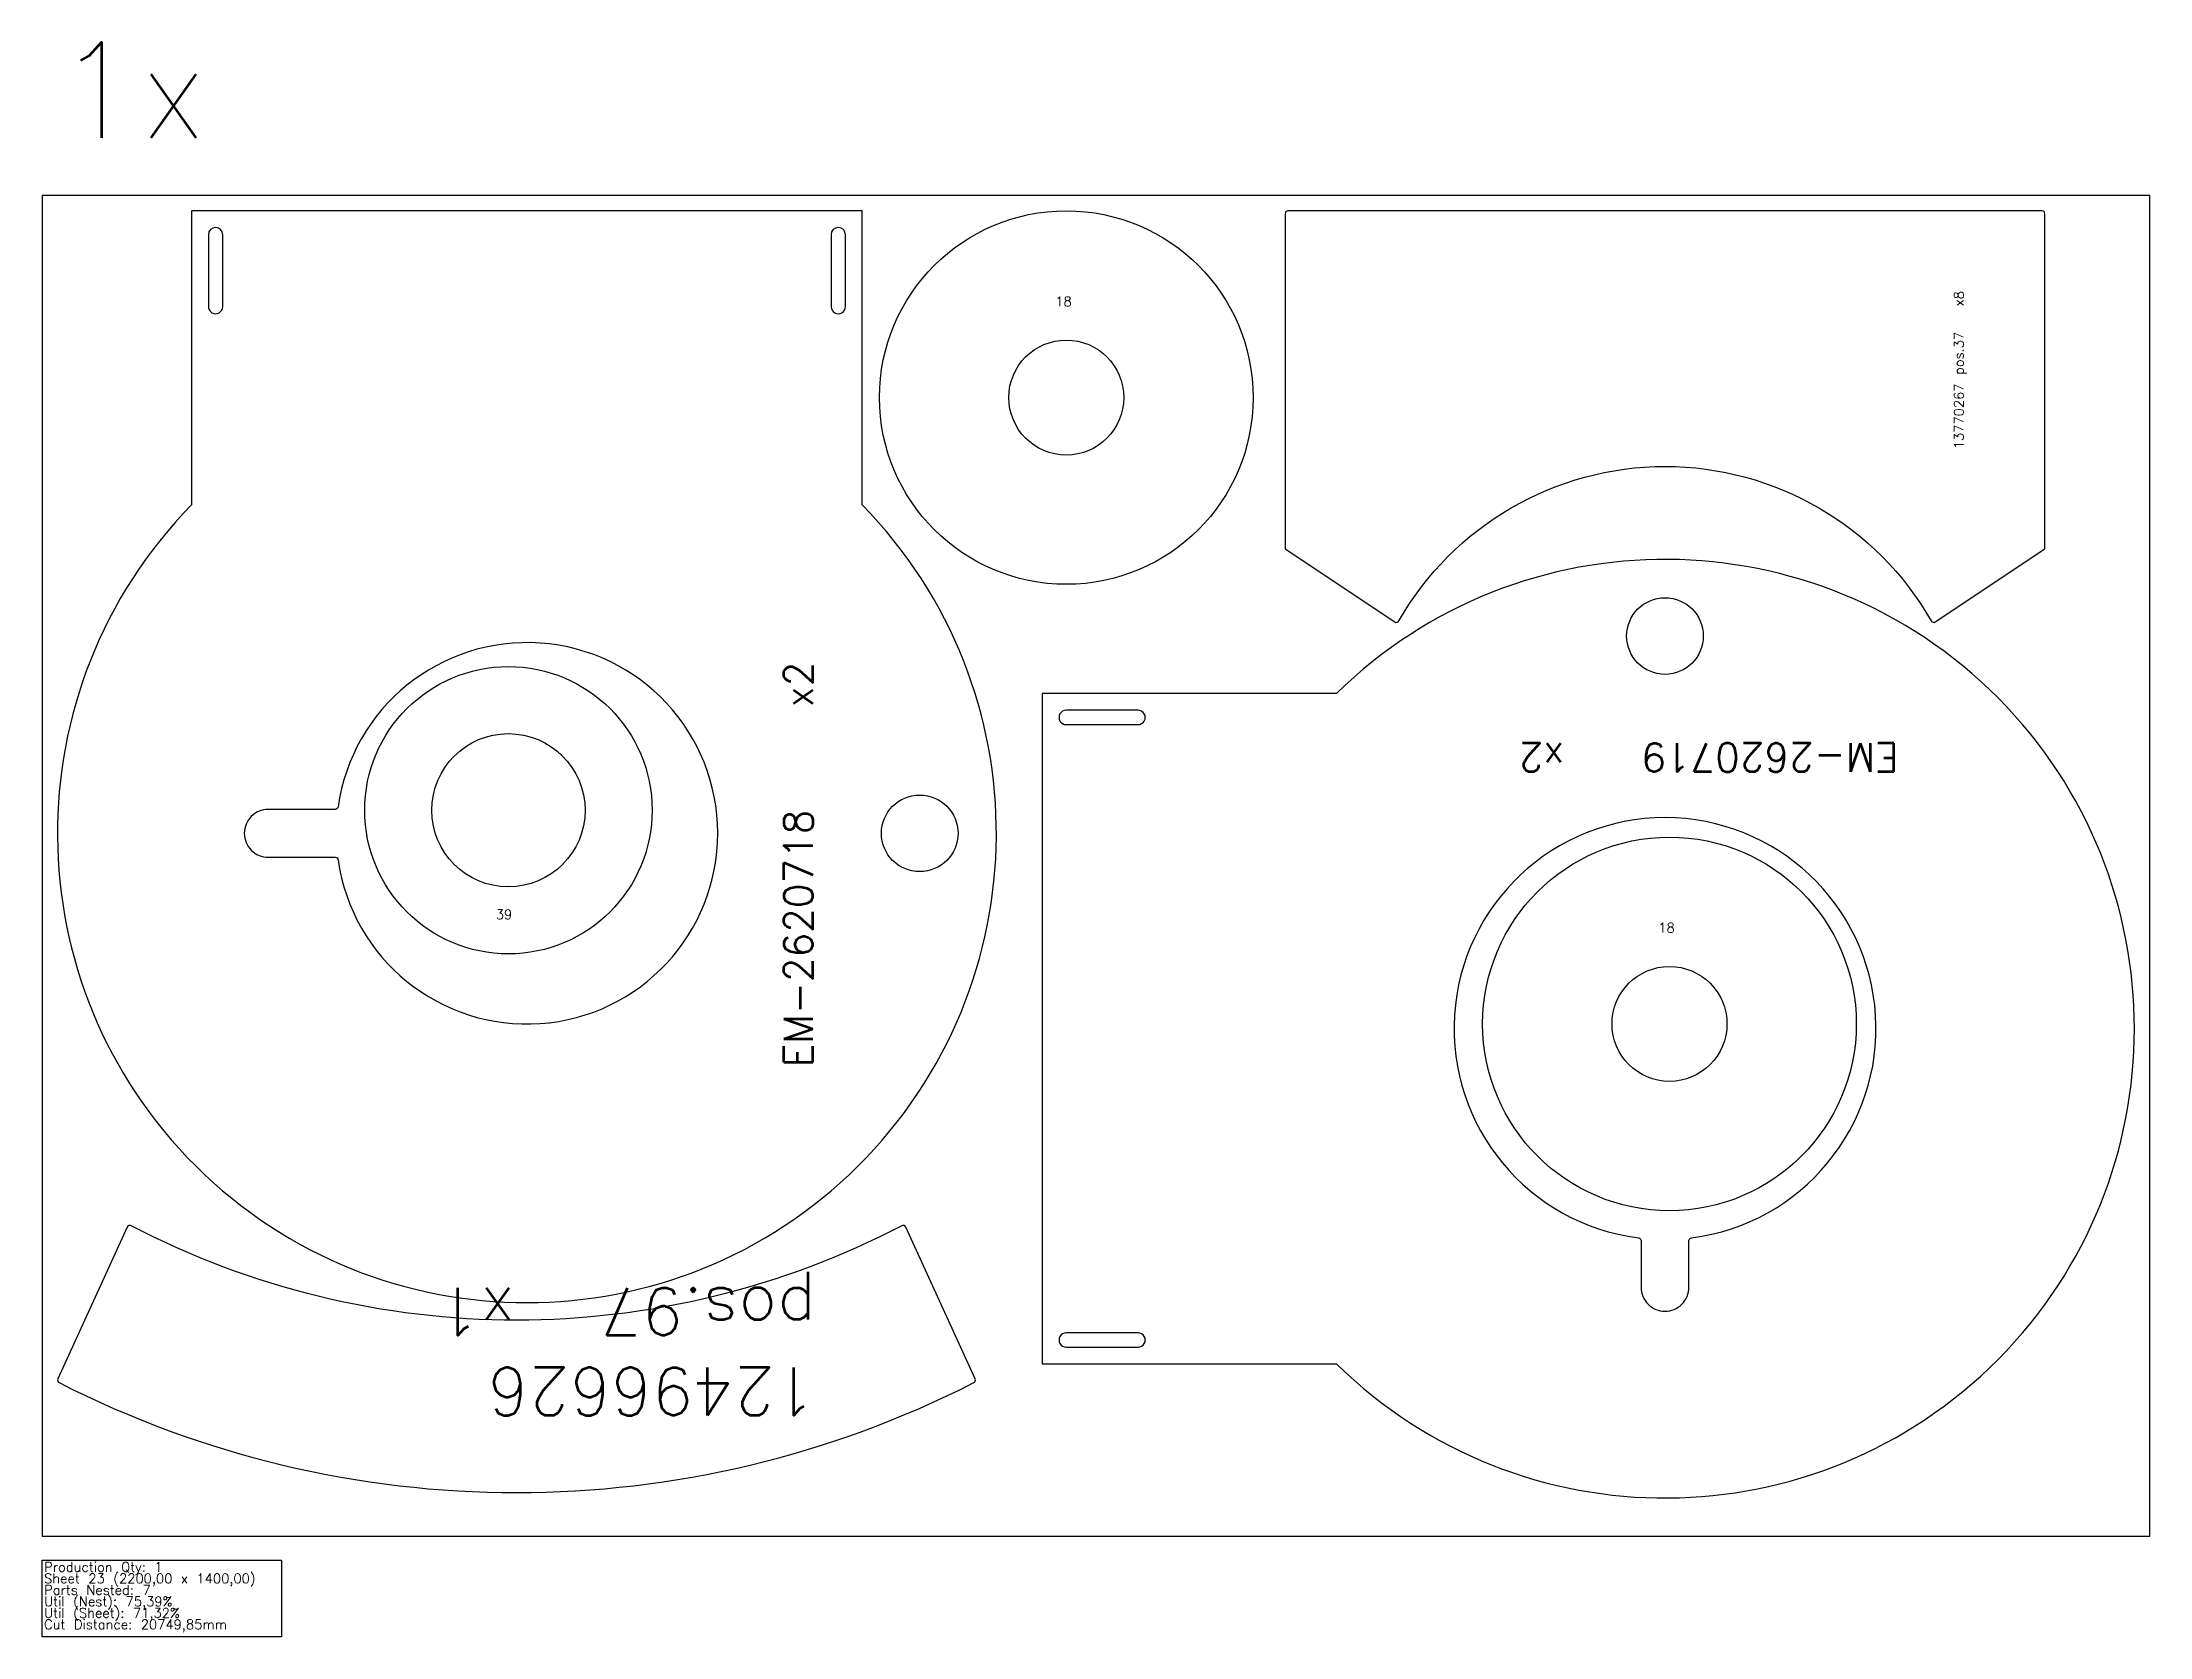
# Model space of a CAD drawing. Header units: millimetres. Extents: x 0 to 68500, y -105 to 2360.
# Drawn here: x 59280 to 61480, y -105 to 1560 of the extents above; entities that cross this region are included whole.
import ezdxf

# ---------------------------------------------------------------- set-up
doc = ezdxf.new("R2010")
doc.units = ezdxf.units.MM
for name, color, linetype in [('--NestedParts--', 7, 'Continuous'), ('sheet', 24, 'Continuous'), ('Stats', 7, 'Continuous'), ('Texto', 7, 'Continuous')]:
    doc.layers.add(name, color=color, linetype=linetype)
doc.styles.get("Standard").update_dxf_attribs({"font": 'txt.shx'})

msp = doc.modelspace()

# ---------------------------------------------------------------- texts
at = {"insert": (59294.8, 1560.1), "char_height": 100, "attachment_point": 1}
msp.add_mtext_dynamic_manual_height_columns('1x', width=283.974, gutter_width=1, heights=[0], dxfattribs=at)
at = {"layer": 'Stats', "color": 60}
for s, p in [('Sheet 23 (2200,00 x 1400,00)', (59282, -49)), ('Production Qty: 1', (59282, -37)), ('Parts Nested: 7', (59282, -61)), ('Util (Nest): 75,39%', (59282, -73)), ('Cut Distance: 20749,85mm', (59282, -97)), ('Util (Sheet): 71,32%', (59282, -85))]:
    msp.add_text(s, height=10, dxfattribs=at).set_placement(p)
at = {"layer": 'Texto', "color": 3, "attachment_point": 1}
for s, insert, char_height, width, rotation in [('13770267 pos.37   x8', (61275.6, 1135.1), 10, 276.873, 90), ('{\\W7.515578; }EM-2620718    x2', (60054.3, 490), 30, 500.315, 90), ('{\\W8.015578; }EM-2620719   x2', (61217.9, 798.2), 30, 500.315, 180), ('12496626 pos.97  x1', (60088, 126.2), 50, 647.601, 180)]:
    msp.add_mtext(s, dxfattribs=dict(at, insert=insert, char_height=char_height, width=width, rotation=rotation))
at = {"layer": 'Texto', "color": 3, "char_height": 10, "width": 25.724, "attachment_point": 1}
for s, insert in [('18', (60337.5, 1294.3)), ('39', (59753.5, 654.3)), ('18', (60967, 640.4))]:
    msp.add_mtext(s, dxfattribs=dict(at, insert=insert))

# ---------------------------------------------------------------- linework, layer by layer
at = {"layer": '--NestedParts--', "color": 7}
for points in [[(59436, 1076.9, 2.379796), (60136, 1076.9), (60136, 1384), (59436, 1384)], [(59468.5, 1284), (59468.5, 1359, 0.999985), (59453.5, 1359), (59453.5, 1284, 1.000014)], [(60103.5, 1284, 1.000015), (60118.5, 1284), (60118.5, 1359, 0.999985), (60103.5, 1359)], [(61370.4, 1031), (61370.4, 1381, 0.414214), (61367.4, 1384), (60580.4, 1384, 0.414214), (60577.4, 1381), (60577.4, 1031), (60691.8, 954.7, 0.434543), (60696.1, 955.8, -0.580355), (61251.8, 955.8, 0.434543), (61256, 954.7)], [(60631, 180, 2.379796), (60631, 880), (60323.9, 880), (60323.9, 180)], [(59516, 709), (59586, 709, -0.374046), (59588.9, 706.4, 14.358928), (59588.9, 761.6, -0.374046), (59586, 759), (59516, 759, 0.414214), (59491, 734), (59491, 734, 0.414214)], [(60423.9, 847.5, 1.000066), (60423.9, 862.5), (60348.9, 862.5, 1.000067), (60348.9, 847.5)], [(61001.6, 311.7, 15.865542), (60946.3, 311.7, -0.377803), (60948.9, 308.7), (60948.9, 260, 0.414214), (60973.9, 235), (60973.9, 235, 0.414214), (60998.9, 260), (60998.9, 308.7, -0.377803)], [(60423.9, 212.5), (60348.9, 212.5, 1.000067), (60348.9, 197.5), (60423.9, 197.5, 1.000066)]]:
    msp.add_lwpolyline(points, format="xyb", close=True, dxfattribs=at)
at = {"layer": '--NestedParts--', "color": 4}
msp.add_lwpolyline([(60181.4, 322.8, 0.429277), (60177.3, 324.2, -0.245008), (59372.9, 324.2, 0.429277), (59368.8, 322.8), (59296.3, 164.4, 0.401777), (59297.7, 160.5, 0.240504), (60252.5, 160.5, 0.401777), (60253.9, 164.4)], format="xyb", close=True, dxfattribs=at)
at = {"layer": '--NestedParts--', "color": 7}
for centre, radius in [((60349, 1189), 195), ((60349, 1189), 60), ((60973.9, 940), 40), ((59766.7, 758.1), 150), ((59766.7, 758.1), 80), ((60196, 734), 40), ((60978.6, 535), 195), ((60978.6, 535), 60)]:
    msp.add_circle(centre, radius, dxfattribs=at)
at = {"layer": 'sheet', "color": 7}
msp.add_lwpolyline([(59280, 0), (61480, 0), (61480, 1400), (59280, 1400)], close=True, dxfattribs=at)
at = {"layer": 'Stats', "color": 151}
msp.add_lwpolyline([(59280, -25), (59530, -25), (59530, -105), (59280, -105), (59280, -25)], close=True, dxfattribs=at)

msp.set_redraw_order([(e.dxf.handle, doc.entitydb.next_handle()) for e in msp.query("TEXT MTEXT ATTDEF DIMENSION ARC_DIMENSION")])  # texts and dimensions are drawn at this point

doc.saveas('drawing.dxf')
